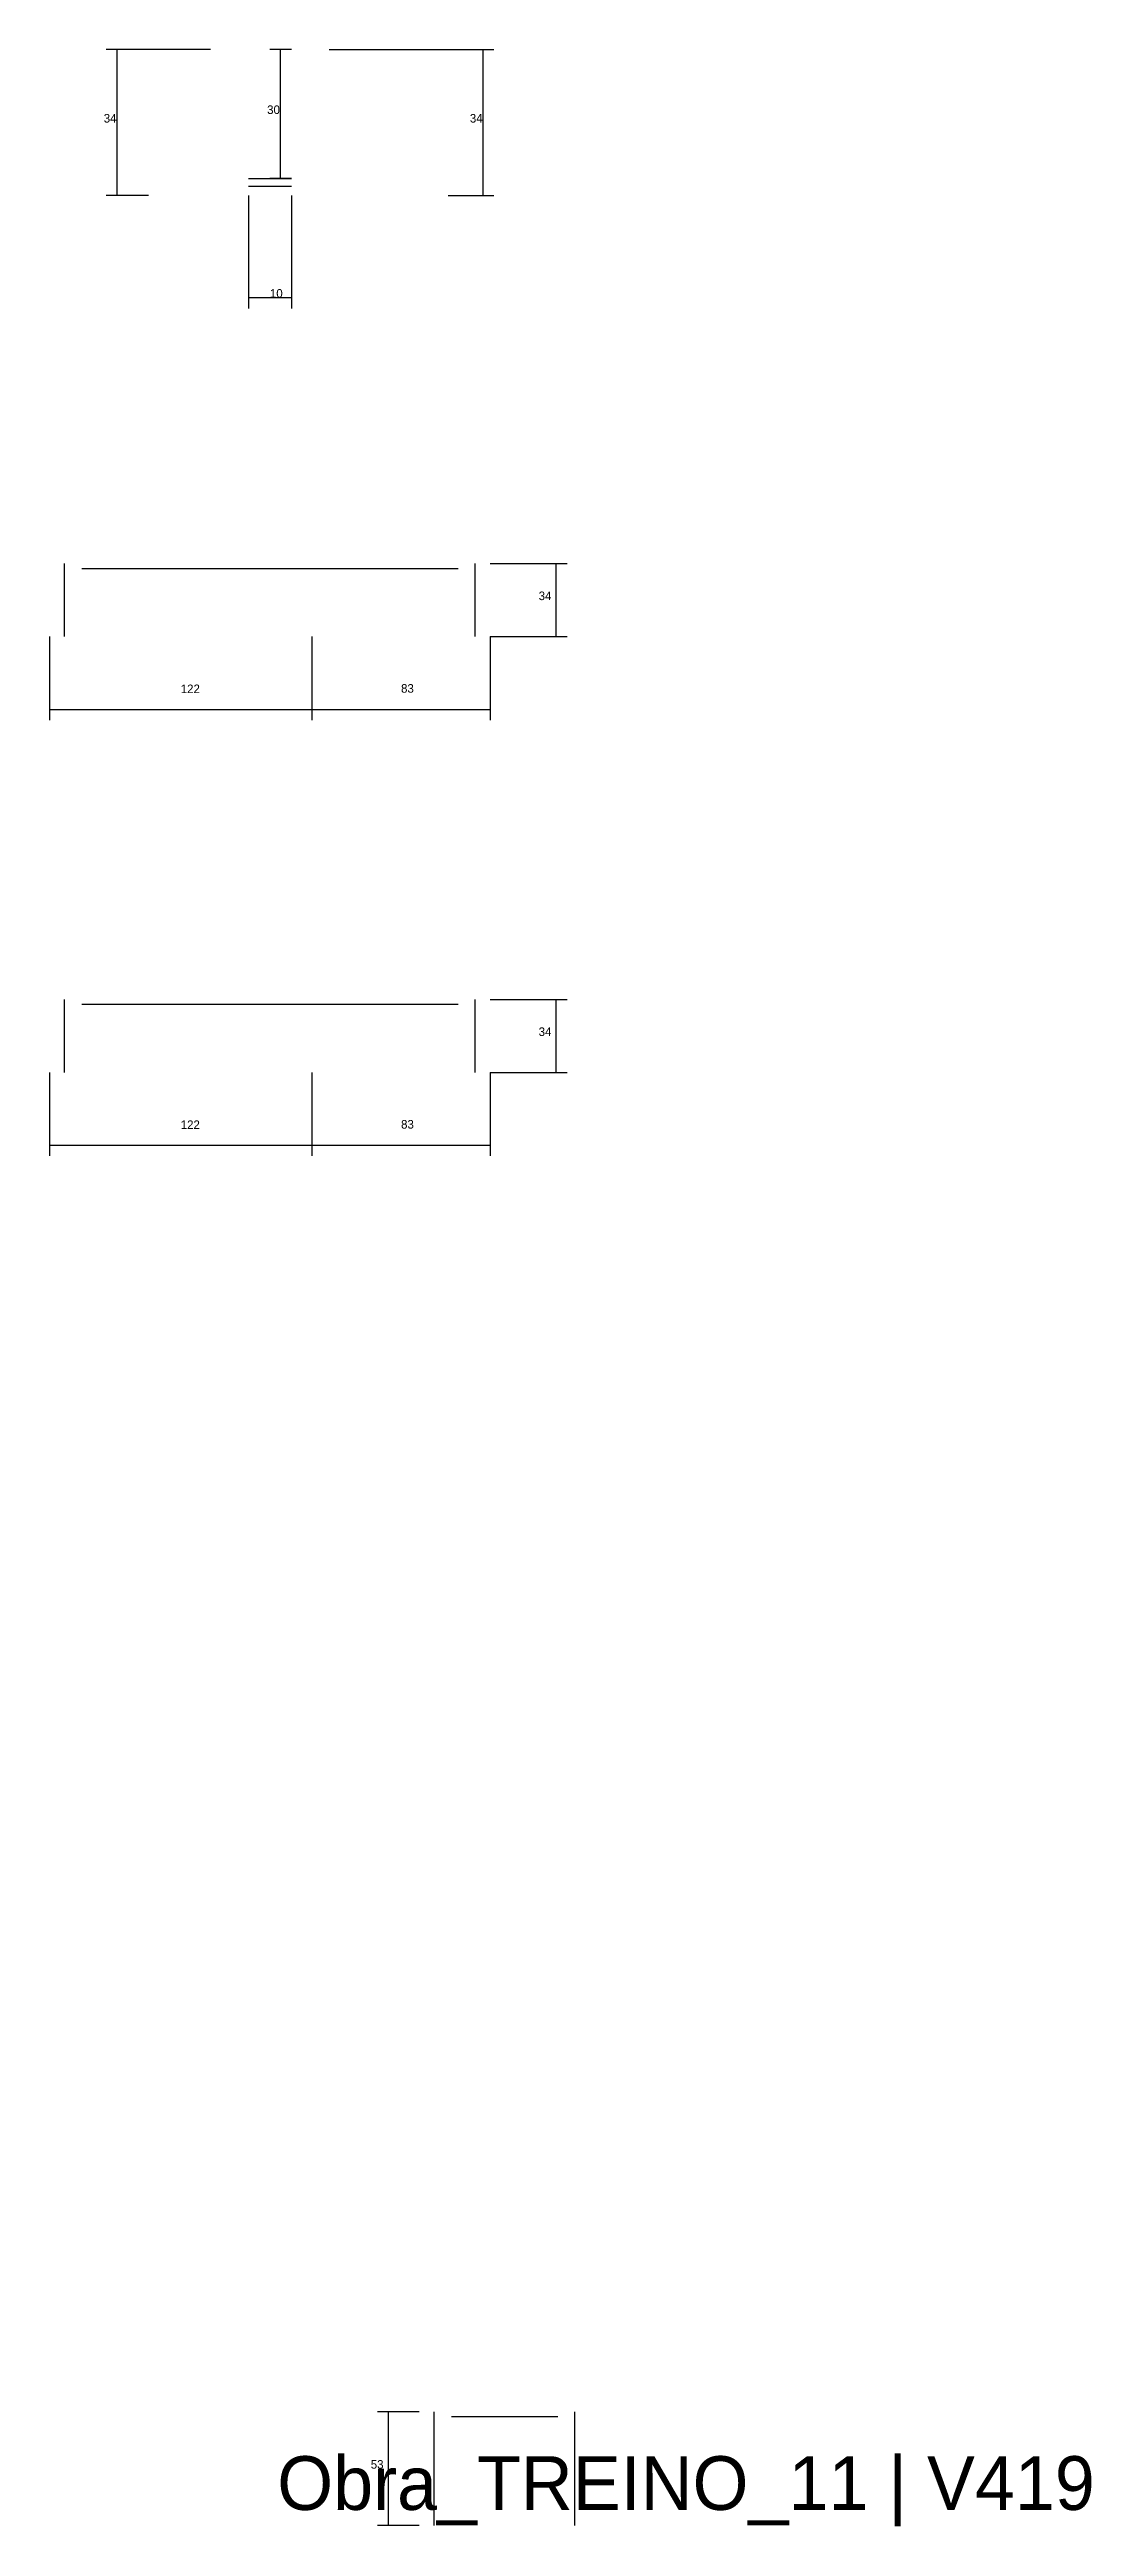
# Model space of a CAD drawing. Header units: metres. Extents: x -2848 to 22762, y -49062 to 1016.
# Drawn here: x 3094 to 3579, y -47418 to -46265 of the extents above; entities that cross this region are included whole.
import ezdxf

# ---------------------------------------------------------------- set-up
doc = ezdxf.new("R2010")
doc.units = ezdxf.units.M
for name, color, linetype in [('COTA', 4, 'Continuous'), ('LABEL_ID', 3, 'Continuous'), ('Painéis', 200, 'Continuous'), ('SARR_2.2x7', 40, 'Continuous')]:
    doc.layers.add(name, color=color, linetype=linetype)

msp = doc.modelspace()

# ---------------------------------------------------------------- texts
at = {"layer": 'COTA'}
for s, p in [('30', (3195.3, -46294.7)), ('34', (3119.3, -46298.7)), ('34', (3289.6, -46298.7)), ('10', (3196.6, -46380.2)), ('34', (3321.6, -46521)), ('122', (3155.1, -46564.3)), ('83', (3257.6, -46564.1)), ('34', (3321.6, -46723.9)), ('122', (3155.1, -46767.2)), ('83', (3257.6, -46767)), ('53', (3243.5, -47390.8))]:
    msp.add_text(s, height=4, dxfattribs=at).set_placement(p)
at = {"layer": 'LABEL_ID'}
msp.add_text('Obra_TREINO_11 | V419', height=25, dxfattribs=at).set_placement((3200, -47410))

# ---------------------------------------------------------------- linework, layer by layer
at = {"layer": 'COTA'}
for p, q in [((3169, -46264.7), (3120.5, -46264.7)), ((3125.5, -46332.7), (3125.5, -46264.7)), ((3206.6, -46264.7), (3196.5, -46264.7)), ((3201.5, -46324.7), (3201.5, -46264.7)), ((3224.2, -46264.7), (3300.8, -46264.7)), ((3295.8, -46332.7), (3295.8, -46264.7)), ((3206.6, -46324.7), (3196.5, -46324.7)), ((3140.1, -46332.7), (3120.5, -46332.7)), ((3186.6, -46332.7), (3186.6, -46385.2)), ((3206.6, -46332.7), (3206.6, -46385.2)), ((3279.5, -46332.7), (3300.8, -46332.7)), ((3186.6, -46380.2), (3206.6, -46380.2)), ((3299.1, -46504), (3334.8, -46504)), ((3329.8, -46538), (3329.8, -46504)), ((3094.1, -46538), (3094.1, -46576.9)), ((3216.1, -46538), (3216.1, -46576.9)), ((3216.1, -46538), (3216.1, -46576.9)), ((3299.1, -46538), (3299.1, -46576.9)), ((3299.1, -46538), (3334.8, -46538)), ((3094.1, -46571.9), (3216.1, -46571.9)), ((3216.1, -46571.9), (3299.1, -46571.9)), ((3299.1, -46706.9), (3334.8, -46706.9)), ((3329.8, -46740.9), (3329.8, -46706.9)), ((3094.1, -46740.9), (3094.1, -46779.7)), ((3216.1, -46740.9), (3216.1, -46779.7)), ((3216.1, -46740.9), (3216.1, -46779.7)), ((3299.1, -46740.9), (3299.1, -46779.7)), ((3299.1, -46740.9), (3334.8, -46740.9)), ((3094.1, -46774.7), (3216.1, -46774.7)), ((3216.1, -46774.7), (3299.1, -46774.7)), ((3266, -47364.3), (3246.7, -47364.3)), ((3251.7, -47417.3), (3251.7, -47364.3)), ((3266, -47417.3), (3246.7, -47417.3))]:
    msp.add_line(p, q, dxfattribs=at)
at = {"layer": 'Painéis'}
for p, q in [((3186.6, -46324.7), (3206.6, -46324.7)), ((3186.6, -46328.3), (3206.6, -46328.3))]:
    msp.add_line(p, q, dxfattribs=at)
at = {"layer": 'SARR_2.2x7'}
for p, q in [((3101.1, -46538), (3101.1, -46504)), ((3109.1, -46506.2), (3216.1, -46506.2)), ((3216.1, -46506.2), (3284.1, -46506.2)), ((3292.1, -46538), (3292.1, -46504)), ((3101.1, -46740.9), (3101.1, -46706.9)), ((3292.1, -46740.9), (3292.1, -46706.9)), ((3109.1, -46709.1), (3216.1, -46709.1)), ((3216.1, -46709.1), (3284.1, -46709.1)), ((3273, -47417.3), (3273, -47364.3)), ((3338.5, -47417.3), (3338.5, -47364.3)), ((3281, -47366.5), (3305.6, -47366.5)), ((3305.6, -47366.5), (3330.5, -47366.5))]:
    msp.add_line(p, q, dxfattribs=at)

msp.set_redraw_order([(e.dxf.handle, doc.entitydb.next_handle()) for e in msp.query("TEXT MTEXT ATTDEF DIMENSION ARC_DIMENSION")])  # texts and dimensions are drawn at this point

doc.saveas('drawing.dxf')
